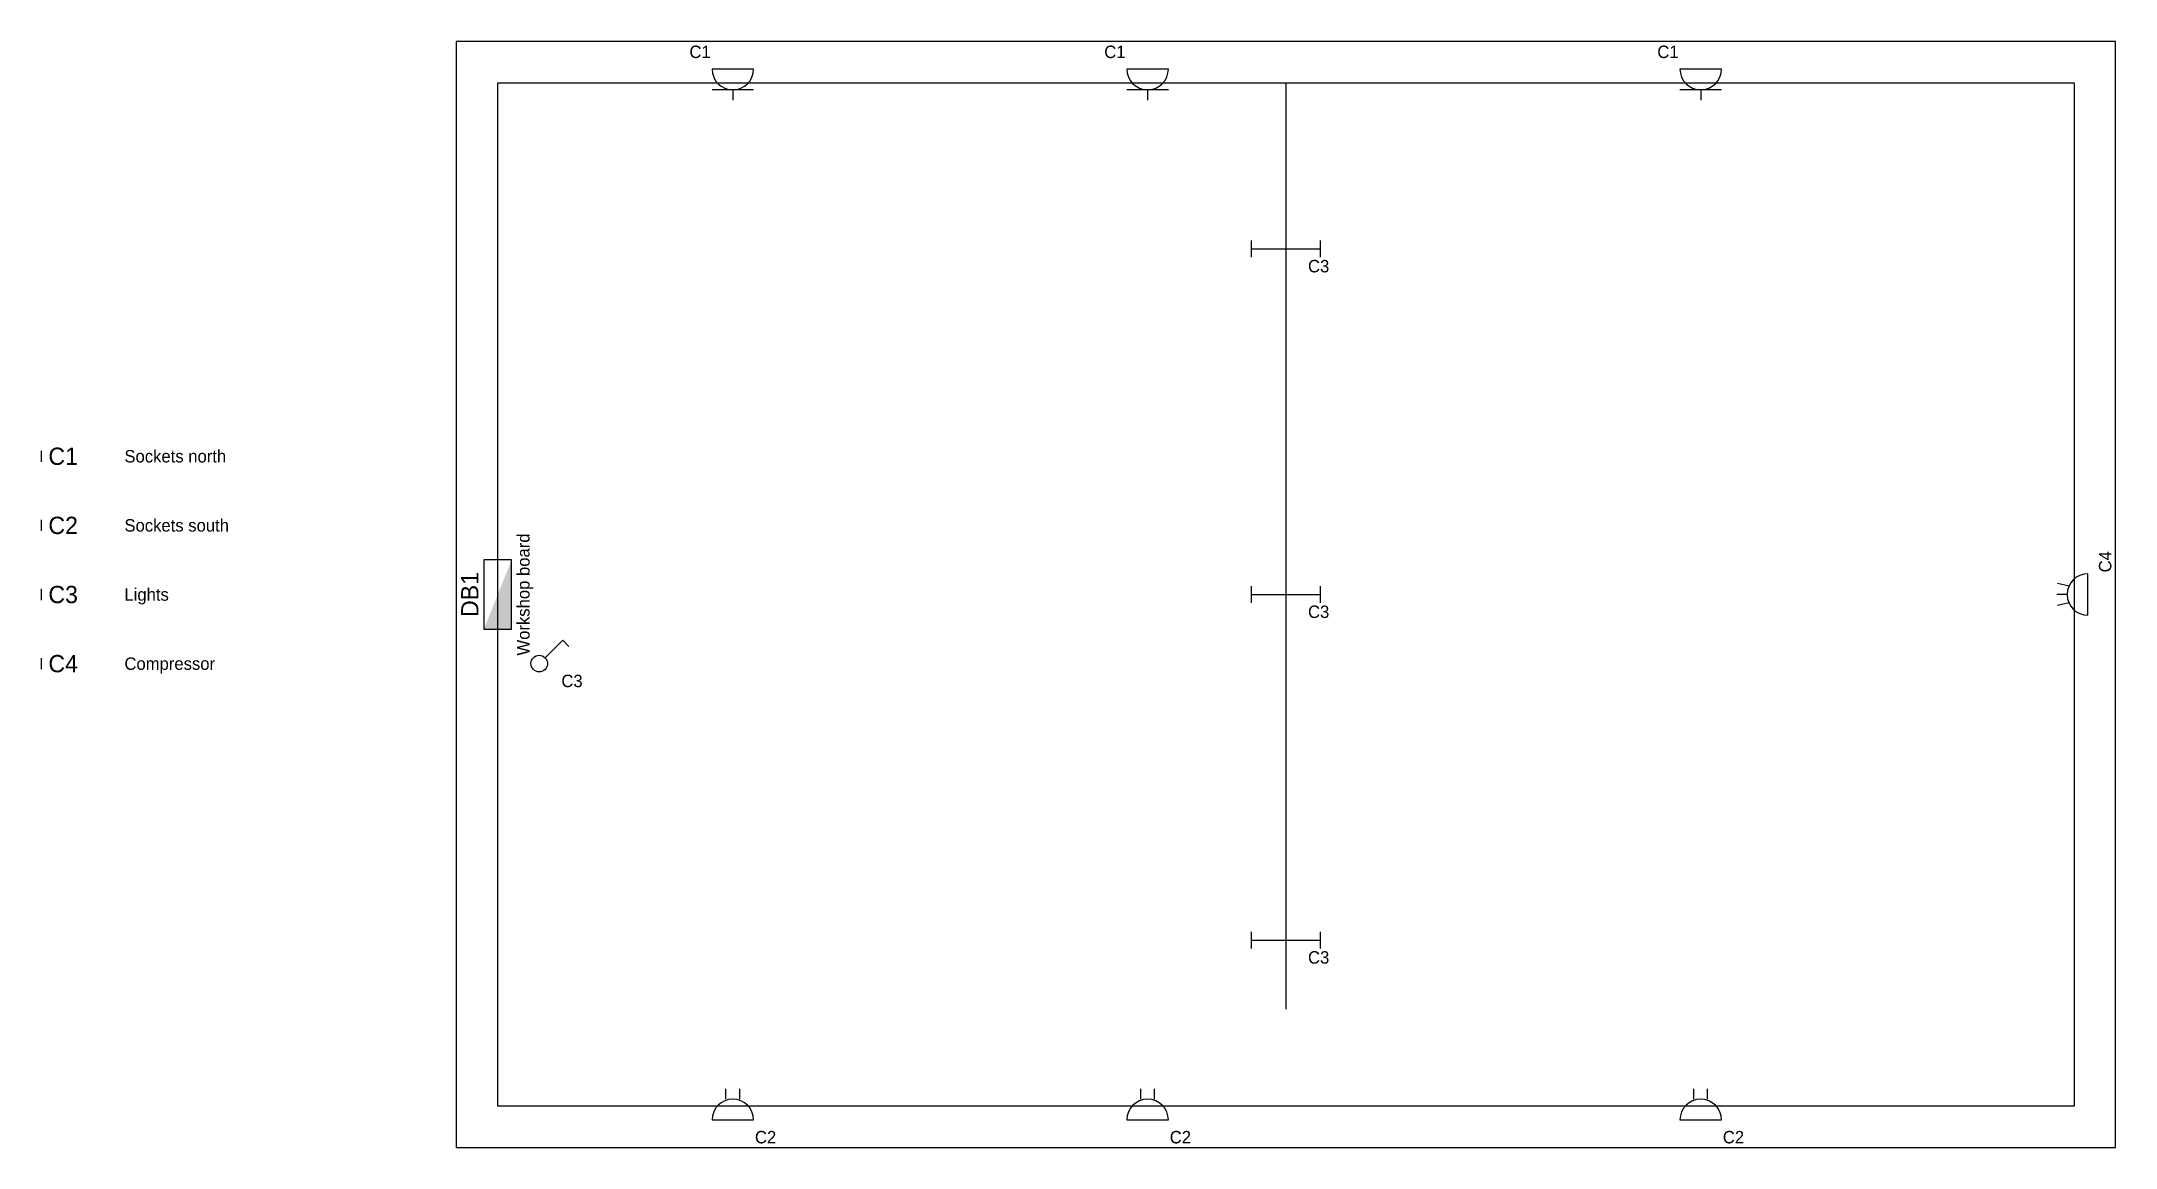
# Model space of a CAD drawing. Header units: millimetres. Extents: x -3000 to 16625, y 0 to 8000.
# Drawn here: x -3000 to 12000, y 0 to 8000 of the extents above; entities that cross this region are included whole.
import ezdxf
from ezdxf.enums import TextEntityAlignment as Align

# ---------------------------------------------------------------- set-up
doc = ezdxf.new("R2010")
doc.units = ezdxf.units.MM
for name, color, linetype in [('A-WALL', 7, 'Continuous'), ('EL-CIRCUIT', 7, 'Continuous'), ('EL-INSTALL', 7, 'Continuous'), ('EL-ROUTE', 7, 'Continuous')]:
    doc.layers.add(name, color=color, linetype=linetype)

# ---------------------------------------------------------------- blocks, each defined once
blk = doc.blocks.new('EL_INST_BOARD')
at = {"flags": 128}
blk.add_lwpolyline([(-5, -2), (5, -2), (5, 2), (-5, 2)], close=True, dxfattribs=at)
blk.add_solid([(-5, -2), (5, -2), (-5, 2)])
for tag, height, p in [('TAG', 2.5, (0, 2.8)), ('DESC', 1.8, (0, -4.6))]:
    blk.add_attdef(tag, text='', height=height).set_placement(p, align=Align.CENTER)
for tag, p, height, flags in [('ORDER', (0, 0), 1.8, 1), ('EL', (0, 0), 1, 3), ('MFR', (0, 0), 1.8, 1), ('PART', (0, 0), 1.8, 1), ('VOLTAGE', (0, -4.6), 1.8, 1)]:
    blk.add_attdef(tag, p, '', height=height, dxfattribs=dict(flags=flags))
blk = doc.blocks.new('EL_INST_SOCKET_EARTH')
for p, q in [((-3, 3), (3, 3)), ((0, 3), (0, 4.5)), ((-3, 0), (3, 0))]:
    blk.add_line(p, q)
blk.add_arc((0, 0), 3, 0, 180)
for tag, p, height, flags in [('TAG', (3.2, 3.4), 1.8, 1), ('DESC', (3.2, 3.4), 1.8, 1), ('ORDER', (0, 0), 1.8, 1), ('EL', (0, 0), 1, 3), ('MFR', (0, 0), 1.8, 1), ('PART', (0, 0), 1.8, 1), ('LOAD', (3.2, -5.6), 1.8, 1)]:
    blk.add_attdef(tag, p, '', height=height, dxfattribs=dict(flags=flags))
blk.add_attdef('CIRCUIT', (3.2, -3.4), '', height=1.8)
blk = doc.blocks.new('EL_INST_SOCKET_DOUBLE')
for p, q in [((-1, 3), (-1, 4.5)), ((1, 3), (1, 4.5)), ((-3, 0), (3, 0))]:
    blk.add_line(p, q)
blk.add_arc((0, 0), 3, 0, 180)
for tag, p, height, flags in [('TAG', (3.2, 3.4), 1.8, 1), ('DESC', (3.2, 3.4), 1.8, 1), ('ORDER', (0, 0), 1.8, 1), ('EL', (0, 0), 1, 3), ('MFR', (0, 0), 1.8, 1), ('PART', (0, 0), 1.8, 1), ('LOAD', (3.2, -5.6), 1.8, 1)]:
    blk.add_attdef(tag, p, '', height=height, dxfattribs=dict(flags=flags))
blk.add_attdef('CIRCUIT', (3.2, -3.4), '', height=1.8)
blk = doc.blocks.new('EL_INST_LUMINAIRE_LINEAR')
for p, q in [((-5, -1.2), (-5, 1.2)), ((-5, 0), (5, 0)), ((5, -1.2), (5, 1.2))]:
    blk.add_line(p, q)
for tag, p, height, flags in [('TAG', (3.2, 3.4), 1.8, 1), ('DESC', (3.2, 3.4), 1.8, 1), ('ORDER', (0, 0), 1.8, 1), ('EL', (0, 0), 1, 3), ('MFR', (0, 0), 1.8, 1), ('PART', (0, 0), 1.8, 1), ('LOAD', (3.2, -5.6), 1.8, 1)]:
    blk.add_attdef(tag, p, '', height=height, dxfattribs=dict(flags=flags))
blk.add_attdef('CIRCUIT', (3.2, -3.4), '', height=1.8)
blk = doc.blocks.new('EL_INST_SWITCH')
for p, q in [((0.85, 0.85), (3.4, 3.4)), ((3.4, 3.4), (4.3, 2.5))]:
    blk.add_line(p, q)
blk.add_circle((0, 0), 1.2)
for tag, p, height, flags in [('TAG', (3.2, 3.4), 1.8, 1), ('DESC', (3.2, 3.4), 1.8, 1), ('ORDER', (0, 0), 1.8, 1), ('EL', (0, 0), 1, 3), ('MFR', (0, 0), 1.8, 1), ('PART', (0, 0), 1.8, 1), ('LOAD', (3.2, -5.6), 1.8, 1)]:
    blk.add_attdef(tag, p, '', height=height, dxfattribs=dict(flags=flags))
blk.add_attdef('CIRCUIT', (3.2, -3.4), '', height=1.8)
blk = doc.blocks.new('EL_INST_SOCKET_3PH')
for p, q in [((-1.2, 2.7), (-1.6, 4.4)), ((0, 3), (0, 4.5)), ((1.2, 2.7), (1.6, 4.4)), ((-3, 0), (3, 0))]:
    blk.add_line(p, q)
blk.add_arc((0, 0), 3, 0, 180)
for tag, p, height, flags in [('TAG', (3.2, 3.4), 1.8, 1), ('DESC', (3.2, 3.4), 1.8, 1), ('ORDER', (0, 0), 1.8, 1), ('EL', (0, 0), 1, 3), ('MFR', (0, 0), 1.8, 1), ('PART', (0, 0), 1.8, 1), ('LOAD', (3.2, -5.6), 1.8, 1)]:
    blk.add_attdef(tag, p, '', height=height, dxfattribs=dict(flags=flags))
blk.add_attdef('CIRCUIT', (3.2, -3.4), '', height=1.8)
blk = doc.blocks.new('EL_CIRCUIT')
blk.add_line((0, -0.8), (0, 0.8))
for tag, height, flags in [('VOLTAGE', 1.8, 1), ('EL', 1, 3), ('CURVE', 1.8, 1), ('CABLE', 1.8, 1), ('BOARD', 1.8, 1), ('PHASE', 1.8, 1), ('RCD', 1.8, 1), ('BREAKER', 1.8, 1), ('PF', 1.8, 1)]:
    blk.add_attdef(tag, (0, 0), '', height=height, dxfattribs=dict(flags=flags))
for tag, height, p in [('CIRCUIT', 2.5, (1, 0)), ('DESC', 1.8, (12, 0))]:
    blk.add_attdef(tag, text='', height=height).set_placement(p, align=Align.MIDDLE_LEFT)

msp = doc.modelspace()

# ---------------------------------------------------------------- linework, layer by layer
at = {"layer": 'A-WALL', "flags": 128}
msp.add_lwpolyline([(0, 0), (12000, 0), (12000, 8000), (0, 8000)], close=True, dxfattribs=at)
at = {"layer": 'EL-ROUTE', "flags": 128}
for points in [[(300, 4000), (300, 7700), (11700, 7700), (11700, 300), (300, 300), (300, 4000)], [(6000, 7700), (6000, 1000)]]:
    msp.add_lwpolyline(points, dxfattribs=at)

# ---------------------------------------------------------------- block references
at = {"layer": 'EL-CIRCUIT', "xscale": 50, "yscale": 50}
for p, values in [((-3000, 5000), {'CIRCUIT': 'C1', 'DESC': 'Sockets north'}), ((-3000, 4500), {'CIRCUIT': 'C2', 'DESC': 'Sockets south'}), ((-3000, 4000), {'CIRCUIT': 'C3', 'DESC': 'Lights'}), ((-3000, 3500), {'CIRCUIT': 'C4', 'DESC': 'Compressor'})]:
    msp.add_blockref('EL_CIRCUIT', p, dxfattribs=at).add_auto_attribs(values)
at = {"layer": 'EL-INSTALL'}
ref = msp.add_blockref('EL_INST_SOCKET_EARTH', (2000, 7800), dxfattribs=dict(at, xscale=50, yscale=50, rotation=180))
ref.add_attrib('CIRCUIT', 'C1', dxfattribs={"layer": '0', "height": 90}).set_placement((1840, 7970), align=Align.TOP_RIGHT)
ref = msp.add_blockref('EL_INST_SOCKET_EARTH', (5000, 7800), dxfattribs=dict(at, xscale=50, yscale=50, rotation=180))
ref.add_attrib('CIRCUIT', 'C1', dxfattribs={"layer": '0', "height": 90}).set_placement((4840, 7970), align=Align.TOP_RIGHT)
ref = msp.add_blockref('EL_INST_SOCKET_EARTH', (9000, 7800), dxfattribs=dict(at, xscale=50, yscale=50, rotation=180))
ref.add_attrib('CIRCUIT', 'C1', dxfattribs={"layer": '0', "height": 90}).set_placement((8840, 7970), align=Align.TOP_RIGHT)
at = {"layer": 'EL-INSTALL', "xscale": 50, "yscale": 50}
for name, p, values in [('EL_INST_LUMINAIRE_LINEAR', (6000, 6500), {'CIRCUIT': 'C3'}), ('EL_INST_LUMINAIRE_LINEAR', (6000, 4000), {'CIRCUIT': 'C3'}), ('EL_INST_SWITCH', (600, 3500), {'CIRCUIT': 'C3'}), ('EL_INST_LUMINAIRE_LINEAR', (6000, 1500), {'CIRCUIT': 'C3'}), ('EL_INST_SOCKET_DOUBLE', (2000, 200), {'CIRCUIT': 'C2'}), ('EL_INST_SOCKET_DOUBLE', (5000, 200), {'CIRCUIT': 'C2'}), ('EL_INST_SOCKET_DOUBLE', (9000, 200), {'CIRCUIT': 'C2'})]:
    msp.add_blockref(name, p, dxfattribs=at).add_auto_attribs(values)
at = {"layer": 'EL-INSTALL', "xscale": 50, "yscale": 50, "rotation": 90}
for name, p, values in [('EL_INST_BOARD', (300, 4000), {'TAG': 'DB1', 'DESC': 'Workshop board'}), ('EL_INST_SOCKET_3PH', (11800, 4000), {'CIRCUIT': 'C4'})]:
    msp.add_blockref(name, p, dxfattribs=at).add_auto_attribs(values)

doc.saveas('drawing.dxf')
